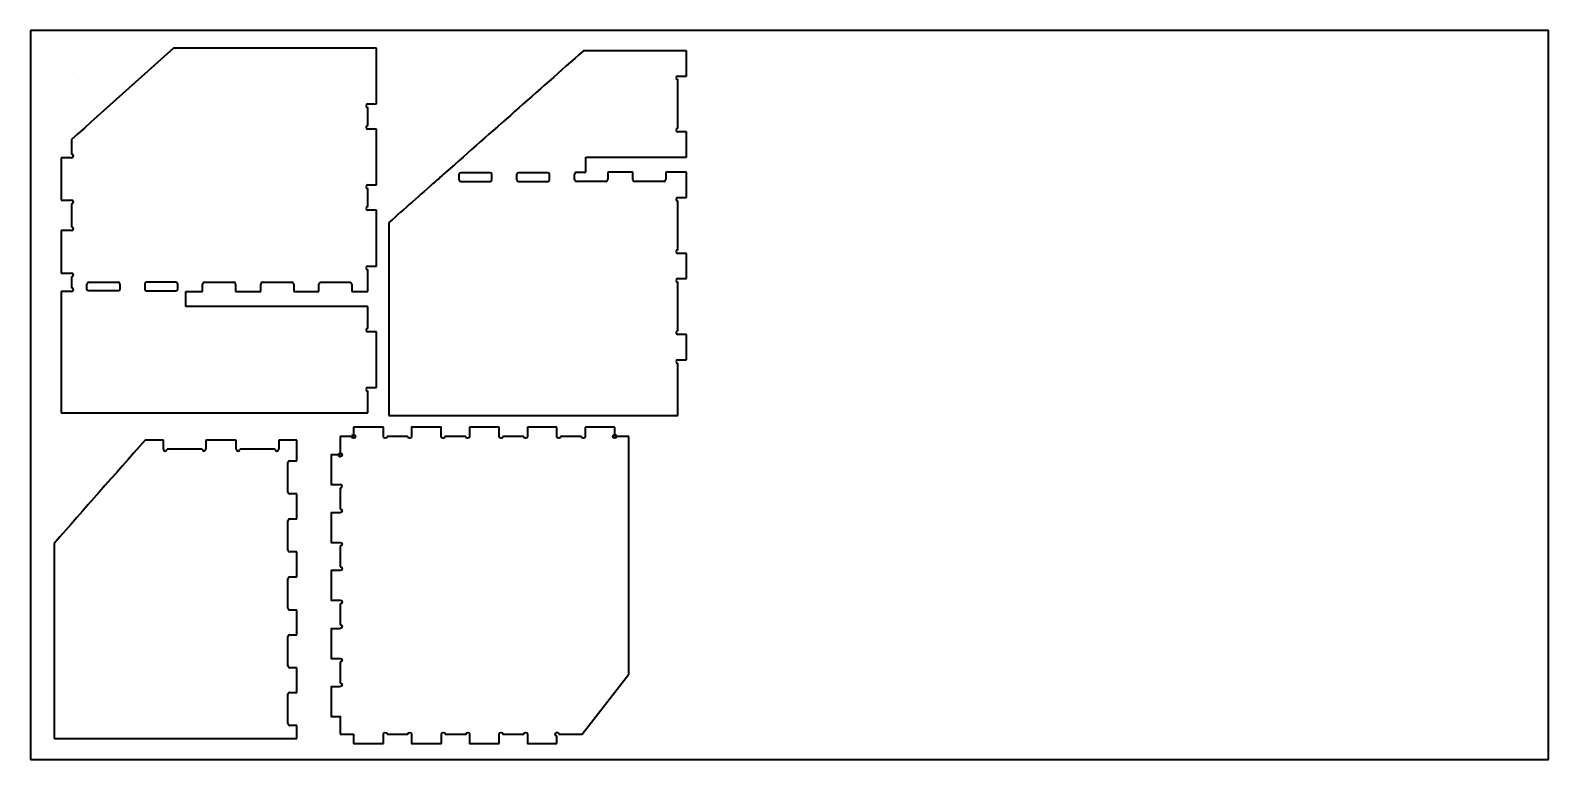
# Model space of a CAD drawing. Header units: inches. Extents: x 0 to 960, y 91 to 552.
import ezdxf

# ---------------------------------------------------------------- set-up
doc = ezdxf.new("R2010")
doc.units = ezdxf.units.IN
doc.header["$MEASUREMENT"] = 0
doc.layers.add('Default', color=7, linetype='Continuous')
doc.layers.add('Make2D$visible$lines', color=7, linetype='Continuous')

# ---------------------------------------------------------------- blocks, each defined once
blk = doc.blocks.new('block 2')
at = {"layer": 'Make2D$visible$lines', "color": 7, "lineweight": 35, "true_color": 0xffffff}
blk.add_open_spline([(380.78, 462.33), (375.5, 462.33), (370.23, 462.33), (364.95, 462.33)], degree=3, dxfattribs=at)
blk = doc.blocks.new('block 3')
at = {"layer": 'Make2D$visible$lines', "color": 7, "lineweight": 35, "true_color": 0xffffff}
blk.add_lwpolyline([(364.95, 462.33), (364.95, 457.72)], dxfattribs=at)
blk = doc.blocks.new('block 4')
at = {"layer": 'Make2D$visible$lines', "color": 7, "lineweight": 35, "true_color": 0xffffff}
blk.add_open_spline([(363.8, 456.57), (364.44, 456.57), (364.95, 457.08), (364.95, 457.72)], degree=3, dxfattribs=at)
blk = doc.blocks.new('block 5')
at = {"layer": 'Make2D$visible$lines', "color": 7, "lineweight": 35, "true_color": 0xffffff}
blk.add_lwpolyline([(363.8, 456.57), (345.2, 456.57)], dxfattribs=at)
blk = doc.blocks.new('block 6')
at = {"layer": 'Make2D$visible$lines', "color": 7, "lineweight": 35, "true_color": 0xffffff}
blk.add_open_spline([(344.05, 457.72), (344.05, 457.08), (344.56, 456.57), (345.2, 456.57)], degree=3, dxfattribs=at)
blk = doc.blocks.new('block 7')
at = {"layer": 'Make2D$visible$lines', "color": 7, "lineweight": 35, "true_color": 0xffffff}
blk.add_lwpolyline([(344.05, 457.72), (344.05, 461.18)], dxfattribs=at)
blk = doc.blocks.new('block 8')
at = {"layer": 'Make2D$visible$lines', "color": 7, "lineweight": 35, "true_color": 0xffffff}
blk.add_open_spline([(345.2, 462.33), (344.56, 462.33), (344.05, 461.82), (344.05, 461.18)], degree=3, dxfattribs=at)
blk = doc.blocks.new('block 9')
at = {"layer": 'Make2D$visible$lines', "color": 7, "lineweight": 35, "true_color": 0xffffff}
blk.add_lwpolyline([(345.2, 462.33), (351.02, 462.33)], dxfattribs=at)
blk = doc.blocks.new('block 10')
at = {"layer": 'Make2D$visible$lines', "color": 7, "lineweight": 35, "true_color": 0xffffff}
blk.add_open_spline([(351.02, 462.33), (351.02, 465.54), (351.02, 468.74), (351.02, 471.94)], degree=3, dxfattribs=at)
blk = doc.blocks.new('block 11')
at = {"layer": 'Make2D$visible$lines', "color": 7, "lineweight": 35, "true_color": 0xffffff}
blk.add_open_spline([(351.02, 471.94), (372.27, 471.94), (393.52, 471.94), (414.77, 471.94)], degree=3, dxfattribs=at)
blk = doc.blocks.new('block 12')
at = {"layer": 'Make2D$visible$lines', "color": 7, "lineweight": 35, "true_color": 0xffffff}
blk.add_open_spline([(414.77, 471.94), (414.77, 477.26), (414.77, 482.58), (414.77, 487.9)], degree=3, dxfattribs=at)
blk = doc.blocks.new('block 13')
at = {"layer": 'Make2D$visible$lines', "color": 7, "lineweight": 35, "true_color": 0xffffff}
blk.add_open_spline([(414.77, 487.9), (412.98, 487.9), (411.18, 487.9), (409.39, 487.9)], degree=3, dxfattribs=at)
blk = doc.blocks.new('block 14')
at = {"layer": 'Make2D$visible$lines', "color": 7, "lineweight": 35, "true_color": 0xffffff}
blk.add_open_spline([(409.39, 490.21), (408.75, 490.21), (408.24, 489.69), (408.24, 489.06), (408.24, 488.42), (408.75, 487.9), (409.39, 487.9)], degree=3, knots=[0, 0, 0, 0, 1, 1, 1, 2, 2, 2, 2], dxfattribs=at)
blk = doc.blocks.new('block 15')
at = {"layer": 'Make2D$visible$lines', "color": 7, "lineweight": 35, "true_color": 0xffffff}
blk.add_lwpolyline([(409.39, 490.21), (409.39, 520.93)], dxfattribs=at)
blk = doc.blocks.new('block 16')
at = {"layer": 'Make2D$visible$lines', "color": 7, "lineweight": 35, "true_color": 0xffffff}
blk.add_open_spline([(409.39, 523.23), (408.75, 523.23), (408.24, 522.72), (408.24, 522.08), (408.24, 521.44), (408.75, 520.93), (409.39, 520.93)], degree=3, knots=[0, 0, 0, 0, 1, 1, 1, 2, 2, 2, 2], dxfattribs=at)
blk = doc.blocks.new('block 17')
at = {"layer": 'Make2D$visible$lines', "color": 7, "lineweight": 35, "true_color": 0xffffff}
blk.add_open_spline([(409.39, 523.23), (411.18, 523.23), (412.98, 523.23), (414.77, 523.23)], degree=3, dxfattribs=at)
blk = doc.blocks.new('block 18')
at = {"layer": 'Make2D$visible$lines', "color": 7, "lineweight": 35, "true_color": 0xffffff}
blk.add_open_spline([(414.77, 523.23), (414.77, 528.55), (414.77, 533.88), (414.77, 539.2)], degree=3, dxfattribs=at)
blk = doc.blocks.new('block 19')
at = {"layer": 'Make2D$visible$lines', "color": 7, "lineweight": 35, "true_color": 0xffffff}
blk.add_open_spline([(414.77, 539.2), (393.06, 539.2), (371.34, 539.2), (349.63, 539.2)], degree=3, dxfattribs=at)
blk = doc.blocks.new('block 20')
at = {"layer": 'Make2D$visible$lines', "color": 7, "lineweight": 35, "true_color": 0xffffff}
blk.add_open_spline([(349.63, 539.2), (320.59, 513.58), (291.56, 487.95), (262.52, 462.33)], degree=3, dxfattribs=at)
blk = doc.blocks.new('block 21')
at = {"layer": 'Make2D$visible$lines', "color": 7, "lineweight": 35, "true_color": 0xffffff}
blk.add_open_spline([(262.52, 462.33), (260.34, 460.41), (258.16, 458.49), (255.99, 456.57)], degree=3, dxfattribs=at)
blk = doc.blocks.new('block 22')
at = {"layer": 'Make2D$visible$lines', "color": 7, "lineweight": 35, "true_color": 0xffffff}
blk.add_open_spline([(255.99, 456.57), (246.14, 447.88), (236.3, 439.2), (226.46, 430.51)], degree=3, dxfattribs=at)
blk = doc.blocks.new('block 23')
at = {"layer": 'Make2D$visible$lines', "color": 7, "lineweight": 35, "true_color": 0xffffff}
blk.add_open_spline([(226.46, 430.51), (226.46, 389.88), (226.46, 349.24), (226.46, 308.61)], degree=3, dxfattribs=at)
blk = doc.blocks.new('block 24')
at = {"layer": 'Make2D$visible$lines', "color": 7, "lineweight": 35, "true_color": 0xffffff}
blk.add_open_spline([(226.46, 308.61), (287.43, 308.61), (348.41, 308.61), (409.39, 308.61)], degree=3, dxfattribs=at)
blk = doc.blocks.new('block 25')
at = {"layer": 'Make2D$visible$lines', "color": 7, "lineweight": 35, "true_color": 0xffffff}
blk.add_lwpolyline([(409.39, 308.61), (409.39, 341.48)], dxfattribs=at)
blk = doc.blocks.new('block 26')
at = {"layer": 'Make2D$visible$lines', "color": 7, "lineweight": 35, "true_color": 0xffffff}
blk.add_open_spline([(409.39, 343.79), (408.75, 343.79), (408.24, 343.27), (408.24, 342.63), (408.24, 342), (408.75, 341.48), (409.39, 341.48)], degree=3, knots=[0, 0, 0, 0, 1, 1, 1, 2, 2, 2, 2], dxfattribs=at)
blk = doc.blocks.new('block 27')
at = {"layer": 'Make2D$visible$lines', "color": 7, "lineweight": 35, "true_color": 0xffffff}
blk.add_open_spline([(409.39, 343.79), (411.18, 343.79), (412.98, 343.79), (414.77, 343.79)], degree=3, dxfattribs=at)
blk = doc.blocks.new('block 28')
at = {"layer": 'Make2D$visible$lines', "color": 7, "lineweight": 35, "true_color": 0xffffff}
blk.add_open_spline([(414.77, 343.79), (414.77, 349.11), (414.77, 354.43), (414.77, 359.75)], degree=3, dxfattribs=at)
blk = doc.blocks.new('block 29')
at = {"layer": 'Make2D$visible$lines', "color": 7, "lineweight": 35, "true_color": 0xffffff}
blk.add_open_spline([(414.77, 359.75), (412.98, 359.75), (411.18, 359.75), (409.39, 359.75)], degree=3, dxfattribs=at)
blk = doc.blocks.new('block 30')
at = {"layer": 'Make2D$visible$lines', "color": 7, "lineweight": 35, "true_color": 0xffffff}
blk.add_open_spline([(409.39, 362.06), (408.75, 362.06), (408.24, 361.54), (408.24, 360.9), (408.24, 360.27), (408.75, 359.75), (409.39, 359.75)], degree=3, knots=[0, 0, 0, 0, 1, 1, 1, 2, 2, 2, 2], dxfattribs=at)
blk = doc.blocks.new('block 31')
at = {"layer": 'Make2D$visible$lines', "color": 7, "lineweight": 35, "true_color": 0xffffff}
blk.add_lwpolyline([(409.39, 362.06), (409.39, 392.77)], dxfattribs=at)
blk = doc.blocks.new('block 32')
at = {"layer": 'Make2D$visible$lines', "color": 7, "lineweight": 35, "true_color": 0xffffff}
blk.add_open_spline([(409.39, 395.08), (408.75, 395.08), (408.24, 394.56), (408.24, 393.93), (408.24, 393.29), (408.75, 392.77), (409.39, 392.77)], degree=3, knots=[0, 0, 0, 0, 1, 1, 1, 2, 2, 2, 2], dxfattribs=at)
blk = doc.blocks.new('block 33')
at = {"layer": 'Make2D$visible$lines', "color": 7, "lineweight": 35, "true_color": 0xffffff}
blk.add_open_spline([(409.39, 395.08), (411.18, 395.08), (412.98, 395.08), (414.77, 395.08)], degree=3, dxfattribs=at)
blk = doc.blocks.new('block 34')
at = {"layer": 'Make2D$visible$lines', "color": 7, "lineweight": 35, "true_color": 0xffffff}
blk.add_open_spline([(414.77, 395.08), (414.77, 400.4), (414.77, 405.72), (414.77, 411.04)], degree=3, dxfattribs=at)
blk = doc.blocks.new('block 35')
at = {"layer": 'Make2D$visible$lines', "color": 7, "lineweight": 35, "true_color": 0xffffff}
blk.add_open_spline([(414.77, 411.04), (412.98, 411.04), (411.18, 411.04), (409.39, 411.04)], degree=3, dxfattribs=at)
blk = doc.blocks.new('block 36')
at = {"layer": 'Make2D$visible$lines', "color": 7, "lineweight": 35, "true_color": 0xffffff}
blk.add_open_spline([(409.39, 413.35), (408.75, 413.35), (408.24, 412.83), (408.24, 412.2), (408.24, 411.56), (408.75, 411.04), (409.39, 411.04)], degree=3, knots=[0, 0, 0, 0, 1, 1, 1, 2, 2, 2, 2], dxfattribs=at)
blk = doc.blocks.new('block 37')
at = {"layer": 'Make2D$visible$lines', "color": 7, "lineweight": 35, "true_color": 0xffffff}
blk.add_lwpolyline([(409.39, 413.35), (409.39, 444.06)], dxfattribs=at)
blk = doc.blocks.new('block 38')
at = {"layer": 'Make2D$visible$lines', "color": 7, "lineweight": 35, "true_color": 0xffffff}
blk.add_open_spline([(409.39, 446.37), (408.75, 446.37), (408.24, 445.85), (408.24, 445.22), (408.24, 444.58), (408.75, 444.06), (409.39, 444.06)], degree=3, knots=[0, 0, 0, 0, 1, 1, 1, 2, 2, 2, 2], dxfattribs=at)
blk = doc.blocks.new('block 39')
at = {"layer": 'Make2D$visible$lines', "color": 7, "lineweight": 35, "true_color": 0xffffff}
blk.add_open_spline([(409.39, 446.37), (411.18, 446.37), (412.98, 446.37), (414.77, 446.37)], degree=3, dxfattribs=at)
blk = doc.blocks.new('block 40')
at = {"layer": 'Make2D$visible$lines', "color": 7, "lineweight": 35, "true_color": 0xffffff}
blk.add_open_spline([(414.77, 446.37), (414.77, 451.69), (414.77, 457.01), (414.77, 462.33)], degree=3, dxfattribs=at)
blk = doc.blocks.new('block 41')
at = {"layer": 'Make2D$visible$lines', "color": 7, "lineweight": 35, "true_color": 0xffffff}
blk.add_open_spline([(414.77, 462.33), (412.85, 462.33), (410.93, 462.33), (409.01, 462.33)], degree=3, dxfattribs=at)
blk = doc.blocks.new('block 42')
at = {"layer": 'Make2D$visible$lines', "color": 7, "lineweight": 35, "true_color": 0xffffff}
blk.add_open_spline([(409.01, 462.33), (406.56, 462.33), (404.12, 462.33), (401.68, 462.33)], degree=3, dxfattribs=at)
blk = doc.blocks.new('block 43')
at = {"layer": 'Make2D$visible$lines', "color": 7, "lineweight": 35, "true_color": 0xffffff}
blk.add_lwpolyline([(401.68, 462.33), (401.68, 457.72)], dxfattribs=at)
blk = doc.blocks.new('block 44')
at = {"layer": 'Make2D$visible$lines', "color": 7, "lineweight": 35, "true_color": 0xffffff}
blk.add_open_spline([(400.53, 456.57), (401.17, 456.57), (401.68, 457.08), (401.68, 457.72)], degree=3, dxfattribs=at)
blk = doc.blocks.new('block 45')
at = {"layer": 'Make2D$visible$lines', "color": 7, "lineweight": 35, "true_color": 0xffffff}
blk.add_lwpolyline([(400.53, 456.57), (381.93, 456.57)], dxfattribs=at)
blk = doc.blocks.new('block 46')
at = {"layer": 'Make2D$visible$lines', "color": 7, "lineweight": 35, "true_color": 0xffffff}
blk.add_open_spline([(380.78, 457.72), (380.78, 457.08), (381.29, 456.57), (381.93, 456.57)], degree=3, dxfattribs=at)
blk = doc.blocks.new('block 47')
at = {"layer": 'Make2D$visible$lines', "color": 7, "lineweight": 35, "true_color": 0xffffff}
blk.add_lwpolyline([(380.78, 457.72), (380.78, 462.33)], dxfattribs=at)
blk = doc.blocks.new('block 48')
at = {"layer": 'Make2D$visible$lines', "color": 7, "lineweight": 35, "true_color": 0xffffff}
blk.add_open_spline([(83.79, 287.22), (83.79, 286.59), (84.3, 286.07), (84.94, 286.07), (85.58, 286.07), (86.09, 286.58), (86.09, 287.22)], degree=3, knots=[0, 0, 0, 0, 1, 1, 1, 2, 2, 2, 2], dxfattribs=at)
blk = doc.blocks.new('block 49')
at = {"layer": 'Make2D$visible$lines', "color": 7, "lineweight": 35, "true_color": 0xffffff}
blk.add_open_spline([(83.79, 287.22), (83.79, 289.14), (83.79, 291.07), (83.79, 292.99)], degree=3, dxfattribs=at)
blk = doc.blocks.new('block 50')
at = {"layer": 'Make2D$visible$lines', "color": 7, "lineweight": 35, "true_color": 0xffffff}
blk.add_open_spline([(83.79, 292.99), (79.94, 292.99), (76.1, 292.99), (72.25, 292.99)], degree=3, dxfattribs=at)
blk = doc.blocks.new('block 51')
at = {"layer": 'Make2D$visible$lines', "color": 7, "lineweight": 35, "true_color": 0xffffff}
blk.add_open_spline([(72.25, 292.99), (53.03, 271.21), (33.82, 249.43), (14.6, 227.65)], degree=3, dxfattribs=at)
blk = doc.blocks.new('block 52')
at = {"layer": 'Make2D$visible$lines', "color": 7, "lineweight": 35, "true_color": 0xffffff}
blk.add_open_spline([(14.6, 227.65), (14.6, 186.53), (14.6, 145.41), (14.6, 104.29)], degree=3, dxfattribs=at)
blk = doc.blocks.new('block 53')
at = {"layer": 'Make2D$visible$lines', "color": 7, "lineweight": 35, "true_color": 0xffffff}
blk.add_open_spline([(14.6, 104.29), (65.85, 104.29), (117.09, 104.29), (168.33, 104.29)], degree=3, dxfattribs=at)
blk = doc.blocks.new('block 54')
at = {"layer": 'Make2D$visible$lines', "color": 7, "lineweight": 35, "true_color": 0xffffff}
blk.add_open_spline([(168.33, 104.29), (168.33, 107.03), (168.33, 109.77), (168.33, 112.51)], degree=3, dxfattribs=at)
blk = doc.blocks.new('block 55')
at = {"layer": 'Make2D$visible$lines', "color": 7, "lineweight": 35, "true_color": 0xffffff}
blk.add_lwpolyline([(168.33, 112.51), (163.72, 112.51)], dxfattribs=at)
blk = doc.blocks.new('block 56')
at = {"layer": 'Make2D$visible$lines', "color": 7, "lineweight": 35, "true_color": 0xffffff}
blk.add_open_spline([(162.56, 113.66), (162.56, 113.03), (163.08, 112.51), (163.72, 112.51)], degree=3, dxfattribs=at)
blk = doc.blocks.new('block 57')
at = {"layer": 'Make2D$visible$lines', "color": 7, "lineweight": 35, "true_color": 0xffffff}
blk.add_lwpolyline([(162.56, 113.66), (162.56, 132.26)], dxfattribs=at)
blk = doc.blocks.new('block 58')
at = {"layer": 'Make2D$visible$lines', "color": 7, "lineweight": 35, "true_color": 0xffffff}
blk.add_open_spline([(163.72, 133.41), (163.08, 133.41), (162.56, 132.9), (162.56, 132.26)], degree=3, dxfattribs=at)
blk = doc.blocks.new('block 59')
at = {"layer": 'Make2D$visible$lines', "color": 7, "lineweight": 35, "true_color": 0xffffff}
blk.add_lwpolyline([(163.72, 133.41), (168.33, 133.41)], dxfattribs=at)
blk = doc.blocks.new('block 60')
at = {"layer": 'Make2D$visible$lines', "color": 7, "lineweight": 35, "true_color": 0xffffff}
blk.add_open_spline([(168.33, 133.41), (168.33, 138.62), (168.33, 143.82), (168.33, 149.02)], degree=3, dxfattribs=at)
blk = doc.blocks.new('block 61')
at = {"layer": 'Make2D$visible$lines', "color": 7, "lineweight": 35, "true_color": 0xffffff}
blk.add_lwpolyline([(168.33, 149.02), (163.72, 149.02)], dxfattribs=at)
blk = doc.blocks.new('block 62')
at = {"layer": 'Make2D$visible$lines', "color": 7, "lineweight": 35, "true_color": 0xffffff}
blk.add_open_spline([(162.56, 150.17), (162.56, 149.54), (163.08, 149.02), (163.72, 149.02)], degree=3, dxfattribs=at)
blk = doc.blocks.new('block 63')
at = {"layer": 'Make2D$visible$lines', "color": 7, "lineweight": 35, "true_color": 0xffffff}
blk.add_lwpolyline([(162.56, 150.17), (162.56, 168.77)], dxfattribs=at)
blk = doc.blocks.new('block 64')
at = {"layer": 'Make2D$visible$lines', "color": 7, "lineweight": 35, "true_color": 0xffffff}
blk.add_open_spline([(163.72, 169.93), (163.08, 169.93), (162.56, 169.41), (162.56, 168.77)], degree=3, dxfattribs=at)
blk = doc.blocks.new('block 65')
at = {"layer": 'Make2D$visible$lines', "color": 7, "lineweight": 35, "true_color": 0xffffff}
blk.add_lwpolyline([(163.72, 169.93), (168.33, 169.93)], dxfattribs=at)
blk = doc.blocks.new('block 66')
at = {"layer": 'Make2D$visible$lines', "color": 7, "lineweight": 35, "true_color": 0xffffff}
blk.add_open_spline([(168.33, 169.93), (168.33, 175.13), (168.33, 180.33), (168.33, 185.53)], degree=3, dxfattribs=at)
blk = doc.blocks.new('block 67')
at = {"layer": 'Make2D$visible$lines', "color": 7, "lineweight": 35, "true_color": 0xffffff}
blk.add_lwpolyline([(168.33, 185.53), (163.72, 185.53)], dxfattribs=at)
blk = doc.blocks.new('block 68')
at = {"layer": 'Make2D$visible$lines', "color": 7, "lineweight": 35, "true_color": 0xffffff}
blk.add_open_spline([(162.56, 186.69), (162.56, 186.05), (163.08, 185.53), (163.72, 185.53)], degree=3, dxfattribs=at)
blk = doc.blocks.new('block 69')
at = {"layer": 'Make2D$visible$lines', "color": 7, "lineweight": 35, "true_color": 0xffffff}
blk.add_lwpolyline([(162.56, 186.69), (162.56, 205.29)], dxfattribs=at)
blk = doc.blocks.new('block 70')
at = {"layer": 'Make2D$visible$lines', "color": 7, "lineweight": 35, "true_color": 0xffffff}
blk.add_open_spline([(163.72, 206.44), (163.08, 206.44), (162.56, 205.92), (162.56, 205.29)], degree=3, dxfattribs=at)
blk = doc.blocks.new('block 71')
at = {"layer": 'Make2D$visible$lines', "color": 7, "lineweight": 35, "true_color": 0xffffff}
blk.add_lwpolyline([(163.72, 206.44), (168.33, 206.44)], dxfattribs=at)
blk = doc.blocks.new('block 72')
at = {"layer": 'Make2D$visible$lines', "color": 7, "lineweight": 35, "true_color": 0xffffff}
blk.add_open_spline([(168.33, 206.44), (168.33, 211.71), (168.33, 216.99), (168.33, 222.26)], degree=3, dxfattribs=at)
blk = doc.blocks.new('block 73')
at = {"layer": 'Make2D$visible$lines', "color": 7, "lineweight": 35, "true_color": 0xffffff}
blk.add_lwpolyline([(168.33, 222.26), (163.72, 222.26)], dxfattribs=at)
blk = doc.blocks.new('block 74')
at = {"layer": 'Make2D$visible$lines', "color": 7, "lineweight": 35, "true_color": 0xffffff}
blk.add_open_spline([(162.56, 223.42), (162.56, 222.78), (163.08, 222.26), (163.72, 222.26)], degree=3, dxfattribs=at)
blk = doc.blocks.new('block 75')
at = {"layer": 'Make2D$visible$lines', "color": 7, "lineweight": 35, "true_color": 0xffffff}
blk.add_lwpolyline([(162.56, 223.42), (162.56, 242.02)], dxfattribs=at)
blk = doc.blocks.new('block 76')
at = {"layer": 'Make2D$visible$lines', "color": 7, "lineweight": 35, "true_color": 0xffffff}
blk.add_open_spline([(163.72, 243.17), (163.08, 243.17), (162.56, 242.65), (162.56, 242.02)], degree=3, dxfattribs=at)
blk = doc.blocks.new('block 77')
at = {"layer": 'Make2D$visible$lines', "color": 7, "lineweight": 35, "true_color": 0xffffff}
blk.add_lwpolyline([(163.72, 243.17), (168.33, 243.17)], dxfattribs=at)
blk = doc.blocks.new('block 78')
at = {"layer": 'Make2D$visible$lines', "color": 7, "lineweight": 35, "true_color": 0xffffff}
blk.add_open_spline([(168.33, 243.17), (168.33, 248.44), (168.33, 253.72), (168.33, 259)], degree=3, dxfattribs=at)
blk = doc.blocks.new('block 79')
at = {"layer": 'Make2D$visible$lines', "color": 7, "lineweight": 35, "true_color": 0xffffff}
blk.add_lwpolyline([(168.33, 259), (163.72, 259)], dxfattribs=at)
blk = doc.blocks.new('block 80')
at = {"layer": 'Make2D$visible$lines', "color": 7, "lineweight": 35, "true_color": 0xffffff}
blk.add_open_spline([(162.56, 260.15), (162.56, 259.51), (163.08, 259), (163.72, 259)], degree=3, dxfattribs=at)
blk = doc.blocks.new('block 81')
at = {"layer": 'Make2D$visible$lines', "color": 7, "lineweight": 35, "true_color": 0xffffff}
blk.add_lwpolyline([(162.56, 260.15), (162.56, 278.75)], dxfattribs=at)
blk = doc.blocks.new('block 82')
at = {"layer": 'Make2D$visible$lines', "color": 7, "lineweight": 35, "true_color": 0xffffff}
blk.add_open_spline([(163.72, 279.9), (163.08, 279.9), (162.56, 279.38), (162.56, 278.75)], degree=3, dxfattribs=at)
blk = doc.blocks.new('block 83')
at = {"layer": 'Make2D$visible$lines', "color": 7, "lineweight": 35, "true_color": 0xffffff}
blk.add_lwpolyline([(163.72, 279.9), (168.33, 279.9)], dxfattribs=at)
blk = doc.blocks.new('block 84')
at = {"layer": 'Make2D$visible$lines', "color": 7, "lineweight": 35, "true_color": 0xffffff}
blk.add_open_spline([(168.33, 279.9), (168.33, 284.26), (168.33, 288.62), (168.33, 292.99)], degree=3, dxfattribs=at)
blk = doc.blocks.new('block 85')
at = {"layer": 'Make2D$visible$lines', "color": 7, "lineweight": 35, "true_color": 0xffffff}
blk.add_open_spline([(168.33, 292.99), (164.48, 292.99), (160.64, 292.99), (156.79, 292.99)], degree=3, dxfattribs=at)
blk = doc.blocks.new('block 86')
at = {"layer": 'Make2D$visible$lines', "color": 7, "lineweight": 35, "true_color": 0xffffff}
blk.add_open_spline([(156.79, 292.99), (156.79, 291.07), (156.79, 289.14), (156.79, 287.22)], degree=3, dxfattribs=at)
blk = doc.blocks.new('block 87')
at = {"layer": 'Make2D$visible$lines', "color": 7, "lineweight": 35, "true_color": 0xffffff}
blk.add_open_spline([(154.48, 287.22), (154.48, 286.59), (155, 286.07), (155.64, 286.07), (156.27, 286.07), (156.79, 286.58), (156.79, 287.22)], degree=3, knots=[0, 0, 0, 0, 1, 1, 1, 2, 2, 2, 2], dxfattribs=at)
blk = doc.blocks.new('block 88')
at = {"layer": 'Make2D$visible$lines', "color": 7, "lineweight": 35, "true_color": 0xffffff}
blk.add_lwpolyline([(154.48, 287.22), (132.24, 287.22)], dxfattribs=at)
blk = doc.blocks.new('block 89')
at = {"layer": 'Make2D$visible$lines', "color": 7, "lineweight": 35, "true_color": 0xffffff}
blk.add_open_spline([(129.94, 287.22), (129.94, 286.59), (130.45, 286.07), (131.09, 286.07), (131.73, 286.07), (132.24, 286.58), (132.24, 287.22)], degree=3, knots=[0, 0, 0, 0, 1, 1, 1, 2, 2, 2, 2], dxfattribs=at)
blk = doc.blocks.new('block 90')
at = {"layer": 'Make2D$visible$lines', "color": 7, "lineweight": 35, "true_color": 0xffffff}
blk.add_open_spline([(129.94, 287.22), (129.94, 289.14), (129.94, 291.07), (129.94, 292.99)], degree=3, dxfattribs=at)
blk = doc.blocks.new('block 91')
at = {"layer": 'Make2D$visible$lines', "color": 7, "lineweight": 35, "true_color": 0xffffff}
blk.add_open_spline([(129.94, 292.99), (123.51, 292.99), (117.07, 292.99), (110.64, 292.99)], degree=3, dxfattribs=at)
blk = doc.blocks.new('block 92')
at = {"layer": 'Make2D$visible$lines', "color": 7, "lineweight": 35, "true_color": 0xffffff}
blk.add_open_spline([(110.64, 292.99), (110.64, 291.07), (110.64, 289.14), (110.64, 287.22)], degree=3, dxfattribs=at)
blk = doc.blocks.new('block 93')
at = {"layer": 'Make2D$visible$lines', "color": 7, "lineweight": 35, "true_color": 0xffffff}
blk.add_open_spline([(108.34, 287.22), (108.34, 286.59), (108.85, 286.07), (109.49, 286.07), (110.13, 286.07), (110.64, 286.58), (110.64, 287.22)], degree=3, knots=[0, 0, 0, 0, 1, 1, 1, 2, 2, 2, 2], dxfattribs=at)
blk = doc.blocks.new('block 94')
at = {"layer": 'Make2D$visible$lines', "color": 7, "lineweight": 35, "true_color": 0xffffff}
blk.add_lwpolyline([(108.34, 287.22), (86.09, 287.16)], dxfattribs=at)
blk = doc.blocks.new('block 95')
at = {"layer": 'Make2D$visible$lines', "color": 7, "lineweight": 35, "true_color": 0xffffff}
blk.add_open_spline([(960.39, 552.09), (640.13, 552.09), (319.87, 552.09), (-0.39, 552.09)], degree=3, dxfattribs=at)
blk = doc.blocks.new('block 96')
at = {"layer": 'Make2D$visible$lines', "color": 7, "lineweight": 35, "true_color": 0xffffff}
blk.add_open_spline([(-0.39, 552.09), (-0.39, 398.36), (-0.39, 244.64), (-0.39, 90.91)], degree=3, dxfattribs=at)
blk = doc.blocks.new('block 97')
at = {"layer": 'Make2D$visible$lines', "color": 7, "lineweight": 35, "true_color": 0xffffff}
blk.add_open_spline([(-0.39, 90.91), (319.87, 90.91), (640.13, 90.91), (960.39, 90.91)], degree=3, dxfattribs=at)
blk = doc.blocks.new('block 98')
at = {"layer": 'Make2D$visible$lines', "color": 7, "lineweight": 35, "true_color": 0xffffff}
blk.add_open_spline([(25.65, 483.13), (25.65, 480.82), (25.65, 476.21), (25.65, 473.9)], degree=3, dxfattribs=at)
blk = doc.blocks.new('block 99')
at = {"layer": 'Make2D$visible$lines', "color": 7, "lineweight": 35, "true_color": 0xffffff}
blk.add_open_spline([(25.65, 471.59), (26.28, 471.59), (26.8, 472.11), (26.8, 472.75), (26.8, 473.38), (26.28, 473.9), (25.65, 473.9)], degree=3, knots=[0, 0, 0, 0, 1, 1, 1, 2, 2, 2, 2], dxfattribs=at)
blk = doc.blocks.new('block 100')
at = {"layer": 'Make2D$visible$lines', "color": 7, "lineweight": 35, "true_color": 0xffffff}
blk.add_open_spline([(25.65, 471.59), (23.73, 471.59), (21.04, 471.59), (19.11, 471.59)], degree=3, dxfattribs=at)
blk = doc.blocks.new('block 101')
at = {"layer": 'Make2D$visible$lines', "color": 7, "lineweight": 35, "true_color": 0xffffff}
blk.add_open_spline([(19.11, 471.59), (19.11, 462.64), (19.11, 453.69), (19.11, 444.74)], degree=3, dxfattribs=at)
blk = doc.blocks.new('block 102')
at = {"layer": 'Make2D$visible$lines', "color": 7, "lineweight": 35, "true_color": 0xffffff}
blk.add_open_spline([(19.11, 444.74), (21.04, 444.74), (23.73, 444.74), (25.65, 444.74)], degree=3, dxfattribs=at)
blk = doc.blocks.new('block 103')
at = {"layer": 'Make2D$visible$lines', "color": 7, "lineweight": 35, "true_color": 0xffffff}
blk.add_open_spline([(25.65, 442.43), (26.28, 442.43), (26.8, 442.95), (26.8, 443.59), (26.8, 444.22), (26.28, 444.74), (25.65, 444.74)], degree=3, knots=[0, 0, 0, 0, 1, 1, 1, 2, 2, 2, 2], dxfattribs=at)
blk = doc.blocks.new('block 104')
at = {"layer": 'Make2D$visible$lines', "color": 7, "lineweight": 35, "true_color": 0xffffff}
blk.add_open_spline([(25.65, 442.43), (25.65, 439.89), (25.65, 437.35), (25.65, 434.8)], degree=3, dxfattribs=at)
blk = doc.blocks.new('block 105')
at = {"layer": 'Make2D$visible$lines', "color": 7, "lineweight": 35, "true_color": 0xffffff}
blk.add_lwpolyline([(25.65, 434.8), (25.65, 427.75)], dxfattribs=at)
blk = doc.blocks.new('block 106')
at = {"layer": 'Make2D$visible$lines', "color": 7, "lineweight": 35, "true_color": 0xffffff}
blk.add_open_spline([(25.65, 425.44), (26.28, 425.44), (26.8, 425.96), (26.8, 426.6), (26.8, 427.23), (26.28, 427.75), (25.65, 427.75)], degree=3, knots=[0, 0, 0, 0, 1, 1, 1, 2, 2, 2, 2], dxfattribs=at)
blk = doc.blocks.new('block 107')
at = {"layer": 'Make2D$visible$lines', "color": 7, "lineweight": 35, "true_color": 0xffffff}
blk.add_open_spline([(25.65, 425.44), (23.73, 425.44), (21.04, 425.44), (19.11, 425.44)], degree=3, dxfattribs=at)
blk = doc.blocks.new('block 108')
at = {"layer": 'Make2D$visible$lines', "color": 7, "lineweight": 35, "true_color": 0xffffff}
blk.add_open_spline([(19.11, 425.44), (19.11, 416.49), (19.11, 407.54), (19.11, 398.59)], degree=3, dxfattribs=at)
blk = doc.blocks.new('block 109')
at = {"layer": 'Make2D$visible$lines', "color": 7, "lineweight": 35, "true_color": 0xffffff}
blk.add_open_spline([(19.11, 398.59), (21.04, 398.59), (23.73, 398.59), (25.65, 398.59)], degree=3, dxfattribs=at)
blk = doc.blocks.new('block 110')
at = {"layer": 'Make2D$visible$lines', "color": 7, "lineweight": 35, "true_color": 0xffffff}
blk.add_open_spline([(25.65, 396.28), (26.28, 396.28), (26.8, 396.8), (26.8, 397.44), (26.8, 398.07), (26.28, 398.59), (25.65, 398.59)], degree=3, knots=[0, 0, 0, 0, 1, 1, 1, 2, 2, 2, 2], dxfattribs=at)
blk = doc.blocks.new('block 111')
at = {"layer": 'Make2D$visible$lines', "color": 7, "lineweight": 35, "true_color": 0xffffff}
blk.add_open_spline([(25.65, 396.28), (25.65, 393.98), (25.65, 391.67), (25.65, 389.36)], degree=3, dxfattribs=at)
blk = doc.blocks.new('block 112')
at = {"layer": 'Make2D$visible$lines', "color": 7, "lineweight": 35, "true_color": 0xffffff}
blk.add_open_spline([(25.65, 387.05), (26.28, 387.05), (26.8, 387.57), (26.8, 388.21), (26.8, 388.84), (26.28, 389.36), (25.65, 389.36)], degree=3, knots=[0, 0, 0, 0, 1, 1, 1, 2, 2, 2, 2], dxfattribs=at)
blk = doc.blocks.new('block 113')
at = {"layer": 'Make2D$visible$lines', "color": 7, "lineweight": 35, "true_color": 0xffffff}
blk.add_open_spline([(25.65, 387.05), (23.73, 387.05), (21.04, 387.05), (19.11, 387.05)], degree=3, dxfattribs=at)
blk = doc.blocks.new('block 114')
at = {"layer": 'Make2D$visible$lines', "color": 7, "lineweight": 35, "true_color": 0xffffff}
blk.add_open_spline([(19.11, 387.05), (19.11, 361.43), (19.11, 335.81), (19.11, 310.19)], degree=3, dxfattribs=at)
blk = doc.blocks.new('block 115')
at = {"layer": 'Make2D$visible$lines', "color": 7, "lineweight": 35, "true_color": 0xffffff}
blk.add_open_spline([(19.11, 310.19), (83.81, 310.19), (148.5, 310.19), (213.19, 310.19)], degree=3, dxfattribs=at)
blk = doc.blocks.new('block 116')
at = {"layer": 'Make2D$visible$lines', "color": 7, "lineweight": 35, "true_color": 0xffffff}
blk.add_lwpolyline([(213.19, 310.19), (213.19, 323.85)], dxfattribs=at)
blk = doc.blocks.new('block 117')
at = {"layer": 'Make2D$visible$lines', "color": 7, "lineweight": 35, "true_color": 0xffffff}
blk.add_open_spline([(213.19, 326.15), (212.56, 326.15), (212.04, 325.64), (212.04, 325), (212.04, 324.36), (212.56, 323.85), (213.19, 323.85)], degree=3, knots=[0, 0, 0, 0, 1, 1, 1, 2, 2, 2, 2], dxfattribs=at)
blk = doc.blocks.new('block 118')
at = {"layer": 'Make2D$visible$lines', "color": 7, "lineweight": 35, "true_color": 0xffffff}
blk.add_open_spline([(213.19, 326.15), (214.99, 326.15), (216.78, 326.15), (218.57, 326.15)], degree=3, dxfattribs=at)
blk = doc.blocks.new('block 119')
at = {"layer": 'Make2D$visible$lines', "color": 7, "lineweight": 35, "true_color": 0xffffff}
blk.add_open_spline([(218.57, 326.15), (218.57, 337.93), (218.57, 349.7), (218.57, 361.48)], degree=3, dxfattribs=at)
blk = doc.blocks.new('block 120')
at = {"layer": 'Make2D$visible$lines', "color": 7, "lineweight": 35, "true_color": 0xffffff}
blk.add_open_spline([(218.57, 361.48), (216.78, 361.48), (214.99, 361.48), (213.19, 361.48)], degree=3, dxfattribs=at)
blk = doc.blocks.new('block 121')
at = {"layer": 'Make2D$visible$lines', "color": 7, "lineweight": 35, "true_color": 0xffffff}
blk.add_open_spline([(213.19, 363.79), (212.56, 363.79), (212.04, 363.27), (212.04, 362.63), (212.04, 362), (212.56, 361.48), (213.19, 361.48)], degree=3, knots=[0, 0, 0, 0, 1, 1, 1, 2, 2, 2, 2], dxfattribs=at)
blk = doc.blocks.new('block 122')
at = {"layer": 'Make2D$visible$lines', "color": 7, "lineweight": 35, "true_color": 0xffffff}
blk.add_open_spline([(213.19, 363.79), (213.19, 368.34), (213.19, 372.89), (213.19, 377.44)], degree=3, dxfattribs=at)
blk = doc.blocks.new('block 123')
at = {"layer": 'Make2D$visible$lines', "color": 7, "lineweight": 35, "true_color": 0xffffff}
blk.add_open_spline([(213.19, 377.44), (174.76, 377.44), (136.33, 377.44), (97.9, 377.44)], degree=3, dxfattribs=at)
blk = doc.blocks.new('block 124')
at = {"layer": 'Make2D$visible$lines', "color": 7, "lineweight": 35, "true_color": 0xffffff}
blk.add_open_spline([(97.9, 377.44), (97.9, 380.65), (97.9, 383.85), (97.9, 387.05)], degree=3, dxfattribs=at)
blk = doc.blocks.new('block 125')
at = {"layer": 'Make2D$visible$lines', "color": 7, "lineweight": 35, "true_color": 0xffffff}
blk.add_open_spline([(97.9, 387.05), (101.45, 387.05), (105.01, 387.05), (108.57, 387.05)], degree=3, dxfattribs=at)
blk = doc.blocks.new('block 126')
at = {"layer": 'Make2D$visible$lines', "color": 7, "lineweight": 35, "true_color": 0xffffff}
blk.add_lwpolyline([(108.57, 387.05), (108.57, 391.66)], dxfattribs=at)
blk = doc.blocks.new('block 127')
at = {"layer": 'Make2D$visible$lines', "color": 7, "lineweight": 35, "true_color": 0xffffff}
blk.add_open_spline([(109.72, 392.82), (109.08, 392.82), (108.57, 392.3), (108.57, 391.66)], degree=3, dxfattribs=at)
blk = doc.blocks.new('block 128')
at = {"layer": 'Make2D$visible$lines', "color": 7, "lineweight": 35, "true_color": 0xffffff}
blk.add_lwpolyline([(109.72, 392.82), (128.32, 392.82)], dxfattribs=at)
blk = doc.blocks.new('block 129')
at = {"layer": 'Make2D$visible$lines', "color": 7, "lineweight": 35, "true_color": 0xffffff}
blk.add_open_spline([(129.47, 391.66), (129.47, 392.3), (128.95, 392.82), (128.32, 392.82)], degree=3, dxfattribs=at)
blk = doc.blocks.new('block 130')
at = {"layer": 'Make2D$visible$lines', "color": 7, "lineweight": 35, "true_color": 0xffffff}
blk.add_lwpolyline([(129.47, 391.66), (129.47, 387.05)], dxfattribs=at)
blk = doc.blocks.new('block 131')
at = {"layer": 'Make2D$visible$lines', "color": 7, "lineweight": 35, "true_color": 0xffffff}
blk.add_open_spline([(129.47, 387.05), (134.74, 387.05), (140.09, 387.05), (145.36, 387.05)], degree=3, dxfattribs=at)
blk = doc.blocks.new('block 132')
at = {"layer": 'Make2D$visible$lines', "color": 7, "lineweight": 35, "true_color": 0xffffff}
blk.add_lwpolyline([(145.36, 387.05), (145.36, 391.66)], dxfattribs=at)
blk = doc.blocks.new('block 133')
at = {"layer": 'Make2D$visible$lines', "color": 7, "lineweight": 35, "true_color": 0xffffff}
blk.add_open_spline([(146.51, 392.82), (145.87, 392.82), (145.36, 392.3), (145.36, 391.66)], degree=3, dxfattribs=at)
blk = doc.blocks.new('block 134')
at = {"layer": 'Make2D$visible$lines', "color": 7, "lineweight": 35, "true_color": 0xffffff}
blk.add_lwpolyline([(146.51, 392.82), (165.11, 392.82)], dxfattribs=at)
blk = doc.blocks.new('block 135')
at = {"layer": 'Make2D$visible$lines', "color": 7, "lineweight": 35, "true_color": 0xffffff}
blk.add_open_spline([(166.26, 391.66), (166.26, 392.3), (165.75, 392.82), (165.11, 392.82)], degree=3, dxfattribs=at)
blk = doc.blocks.new('block 136')
at = {"layer": 'Make2D$visible$lines', "color": 7, "lineweight": 35, "true_color": 0xffffff}
blk.add_lwpolyline([(166.26, 391.66), (166.3, 387.05)], dxfattribs=at)
blk = doc.blocks.new('block 137')
at = {"layer": 'Make2D$visible$lines', "color": 7, "lineweight": 35, "true_color": 0xffffff}
blk.add_open_spline([(166.3, 387.05), (171.58, 387.05), (176.87, 387.05), (182.15, 387.05)], degree=3, dxfattribs=at)
blk = doc.blocks.new('block 138')
at = {"layer": 'Make2D$visible$lines', "color": 7, "lineweight": 35, "true_color": 0xffffff}
blk.add_lwpolyline([(182.15, 387.05), (182.15, 391.66)], dxfattribs=at)
blk = doc.blocks.new('block 139')
at = {"layer": 'Make2D$visible$lines', "color": 7, "lineweight": 35, "true_color": 0xffffff}
blk.add_open_spline([(183.3, 392.82), (182.67, 392.82), (182.15, 392.3), (182.15, 391.66)], degree=3, dxfattribs=at)
blk = doc.blocks.new('block 140')
at = {"layer": 'Make2D$visible$lines', "color": 7, "lineweight": 35, "true_color": 0xffffff}
blk.add_lwpolyline([(183.3, 392.82), (201.9, 392.82)], dxfattribs=at)
blk = doc.blocks.new('block 141')
at = {"layer": 'Make2D$visible$lines', "color": 7, "lineweight": 35, "true_color": 0xffffff}
blk.add_open_spline([(203.05, 391.66), (203.05, 392.3), (202.54, 392.82), (201.9, 392.82)], degree=3, dxfattribs=at)
blk = doc.blocks.new('block 142')
at = {"layer": 'Make2D$visible$lines', "color": 7, "lineweight": 35, "true_color": 0xffffff}
blk.add_lwpolyline([(203.05, 391.66), (203.09, 387.05)], dxfattribs=at)
blk = doc.blocks.new('block 143')
at = {"layer": 'Make2D$visible$lines', "color": 7, "lineweight": 35, "true_color": 0xffffff}
blk.add_open_spline([(203.09, 387.05), (206.46, 387.05), (209.82, 387.05), (213.19, 387.05)], degree=3, dxfattribs=at)
blk = doc.blocks.new('block 144')
at = {"layer": 'Make2D$visible$lines', "color": 7, "lineweight": 35, "true_color": 0xffffff}
blk.add_lwpolyline([(213.19, 387.05), (213.19, 400.71)], dxfattribs=at)
blk = doc.blocks.new('block 145')
at = {"layer": 'Make2D$visible$lines', "color": 7, "lineweight": 35, "true_color": 0xffffff}
blk.add_open_spline([(213.19, 403.02), (212.56, 403.02), (212.04, 402.5), (212.04, 401.86), (212.04, 401.23), (212.56, 400.71), (213.19, 400.71)], degree=3, knots=[0, 0, 0, 0, 1, 1, 1, 2, 2, 2, 2], dxfattribs=at)
blk = doc.blocks.new('block 146')
at = {"layer": 'Make2D$visible$lines', "color": 7, "lineweight": 35, "true_color": 0xffffff}
blk.add_open_spline([(213.19, 403.02), (214.99, 403.02), (216.78, 403.02), (218.57, 403.02)], degree=3, dxfattribs=at)
blk = doc.blocks.new('block 147')
at = {"layer": 'Make2D$visible$lines', "color": 7, "lineweight": 35, "true_color": 0xffffff}
blk.add_open_spline([(218.57, 403.02), (218.57, 414.79), (218.57, 426.57), (218.57, 438.34)], degree=3, dxfattribs=at)
blk = doc.blocks.new('block 148')
at = {"layer": 'Make2D$visible$lines', "color": 7, "lineweight": 35, "true_color": 0xffffff}
blk.add_open_spline([(218.57, 438.34), (216.78, 438.34), (214.99, 438.34), (213.19, 438.34)], degree=3, dxfattribs=at)
blk = doc.blocks.new('block 149')
at = {"layer": 'Make2D$visible$lines', "color": 7, "lineweight": 35, "true_color": 0xffffff}
blk.add_open_spline([(213.19, 440.65), (212.56, 440.65), (212.04, 440.13), (212.04, 439.5), (212.04, 438.86), (212.56, 438.34), (213.19, 438.34)], degree=3, knots=[0, 0, 0, 0, 1, 1, 1, 2, 2, 2, 2], dxfattribs=at)
blk = doc.blocks.new('block 150')
at = {"layer": 'Make2D$visible$lines', "color": 7, "lineweight": 35, "true_color": 0xffffff}
blk.add_lwpolyline([(213.19, 440.65), (213.19, 452)], dxfattribs=at)
blk = doc.blocks.new('block 151')
at = {"layer": 'Make2D$visible$lines', "color": 7, "lineweight": 35, "true_color": 0xffffff}
blk.add_open_spline([(213.19, 454.31), (212.56, 454.31), (212.04, 453.79), (212.04, 453.15), (212.04, 452.52), (212.56, 452), (213.19, 452)], degree=3, knots=[0, 0, 0, 0, 1, 1, 1, 2, 2, 2, 2], dxfattribs=at)
blk = doc.blocks.new('block 152')
at = {"layer": 'Make2D$visible$lines', "color": 7, "lineweight": 35, "true_color": 0xffffff}
blk.add_open_spline([(213.19, 454.31), (214.99, 454.31), (216.78, 454.31), (218.57, 454.31)], degree=3, dxfattribs=at)
blk = doc.blocks.new('block 153')
at = {"layer": 'Make2D$visible$lines', "color": 7, "lineweight": 35, "true_color": 0xffffff}
blk.add_open_spline([(218.57, 454.31), (218.57, 466.08), (218.57, 477.86), (218.57, 489.63)], degree=3, dxfattribs=at)
blk = doc.blocks.new('block 154')
at = {"layer": 'Make2D$visible$lines', "color": 7, "lineweight": 35, "true_color": 0xffffff}
blk.add_open_spline([(218.57, 489.63), (216.78, 489.63), (214.99, 489.63), (213.19, 489.63)], degree=3, dxfattribs=at)
blk = doc.blocks.new('block 155')
at = {"layer": 'Make2D$visible$lines', "color": 7, "lineweight": 35, "true_color": 0xffffff}
blk.add_open_spline([(213.19, 491.94), (212.56, 491.94), (212.04, 491.42), (212.04, 490.79), (212.04, 490.15), (212.56, 489.63), (213.19, 489.63)], degree=3, knots=[0, 0, 0, 0, 1, 1, 1, 2, 2, 2, 2], dxfattribs=at)
blk = doc.blocks.new('block 156')
at = {"layer": 'Make2D$visible$lines', "color": 7, "lineweight": 35, "true_color": 0xffffff}
blk.add_lwpolyline([(213.19, 491.94), (213.19, 503.29)], dxfattribs=at)
blk = doc.blocks.new('block 157')
at = {"layer": 'Make2D$visible$lines', "color": 7, "lineweight": 35, "true_color": 0xffffff}
blk.add_open_spline([(213.19, 505.6), (212.56, 505.6), (212.04, 505.08), (212.04, 504.45), (212.04, 503.81), (212.56, 503.29), (213.19, 503.29)], degree=3, knots=[0, 0, 0, 0, 1, 1, 1, 2, 2, 2, 2], dxfattribs=at)
blk = doc.blocks.new('block 158')
at = {"layer": 'Make2D$visible$lines', "color": 7, "lineweight": 35, "true_color": 0xffffff}
blk.add_open_spline([(213.19, 505.6), (214.99, 505.6), (216.78, 505.6), (218.57, 505.6)], degree=3, dxfattribs=at)
blk = doc.blocks.new('block 159')
at = {"layer": 'Make2D$visible$lines', "color": 7, "lineweight": 35, "true_color": 0xffffff}
blk.add_open_spline([(218.57, 505.6), (218.57, 517.32), (218.57, 529.05), (218.57, 540.78)], degree=3, dxfattribs=at)
blk = doc.blocks.new('block 160')
at = {"layer": 'Make2D$visible$lines', "color": 7, "lineweight": 35, "true_color": 0xffffff}
blk.add_open_spline([(218.57, 540.78), (175.79, 540.78), (133, 540.78), (90.21, 540.78)], degree=3, dxfattribs=at)
blk = doc.blocks.new('block 161')
at = {"layer": 'Make2D$visible$lines', "color": 7, "lineweight": 35, "true_color": 0xffffff}
blk.add_open_spline([(90.21, 540.78), (68.43, 521.56), (47.43, 502.35), (25.65, 483.13)], degree=3, dxfattribs=at)
blk = doc.blocks.new('block 162')
at = {"layer": 'Make2D$visible$lines', "color": 7, "lineweight": 35, "true_color": 0xffffff}
blk.add_open_spline([(960.39, 90.91), (960.39, 244.64), (960.39, 398.36), (960.39, 552.09)], degree=3, dxfattribs=at)
blk = doc.blocks.new('block 163')
at = {"layer": 'Make2D$visible$lines', "color": 7, "lineweight": 35, "true_color": 0xffffff}
blk.add_open_spline([(195.74, 283.65), (195.74, 283.65), (195.74, 283.65), (195.75, 283.65)], degree=3, dxfattribs=at)
blk = doc.blocks.new('block 164')
at = {"layer": 'Default', "color": 7, "lineweight": 35, "true_color": 0xffffff}
blk.add_lwpolyline([(195.75, 137.14), (195.75, 136.92)], dxfattribs=at)
blk = doc.blocks.new('block 165')
at = {"layer": 'Default', "color": 7, "lineweight": 35, "true_color": 0xffffff}
blk.add_open_spline([(195.75, 136.92), (195.74, 136.92), (195.74, 136.92), (195.74, 136.92)], degree=3, dxfattribs=at)
blk = doc.blocks.new('block 166')
at = {"layer": 'Default', "color": 7, "lineweight": 35, "true_color": 0xffffff}
blk.add_open_spline([(195.74, 136.92), (193.82, 136.92), (191.89, 136.92), (189.97, 136.92), (189.97, 130.67), (189.97, 124.42), (189.97, 118.17), (191.51, 118.17), (193.05, 118.17), (194.58, 118.17)], degree=3, knots=[0, 0, 0, 0, 1, 1, 1, 2, 2, 2, 3, 3, 3, 3], dxfattribs=at)
blk = doc.blocks.new('block 167')
at = {"layer": 'Default', "color": 7, "lineweight": 35, "true_color": 0xffffff}
blk.add_lwpolyline([(194.58, 118.17), (195.74, 118.17), (195.74, 106.97)], dxfattribs=at)
blk = doc.blocks.new('block 168')
at = {"layer": 'Default', "color": 7, "lineweight": 35, "true_color": 0xffffff}
blk.add_lwpolyline([(195.74, 106.97), (204.14, 106.97)], dxfattribs=at)
blk = doc.blocks.new('block 169')
at = {"layer": 'Default', "color": 7, "lineweight": 35, "true_color": 0xffffff}
blk.add_lwpolyline([(204.14, 106.97), (204.14, 101.2)], dxfattribs=at)
blk = doc.blocks.new('block 170')
at = {"layer": 'Default', "color": 7, "lineweight": 35, "true_color": 0xffffff}
blk.add_open_spline([(204.14, 101.2), (210.39, 101.2), (216.64, 101.2), (222.89, 101.2)], degree=3, dxfattribs=at)
blk = doc.blocks.new('block 171')
at = {"layer": 'Default', "color": 7, "lineweight": 35, "true_color": 0xffffff}
blk.add_lwpolyline([(222.89, 101.2), (223.05, 101.2)], dxfattribs=at)
blk = doc.blocks.new('block 172')
at = {"layer": 'Default', "color": 7, "lineweight": 35, "true_color": 0xffffff}
blk.add_open_spline([(223.05, 101.2), (223.05, 103.12), (223.05, 105.04), (223.05, 106.96), (223.05, 107.73), (223.43, 108.11), (224.2, 108.11), (224.97, 108.11), (225.35, 107.73), (225.35, 106.96)], degree=3, knots=[0, 0, 0, 0, 1, 1, 1, 2, 2, 2, 3, 3, 3, 3], dxfattribs=at)
blk = doc.blocks.new('block 173')
at = {"layer": 'Default', "color": 7, "lineweight": 35, "true_color": 0xffffff}
blk.add_open_spline([(225.35, 106.96), (229.75, 106.96), (234.16, 106.96), (238.56, 106.96), (238.56, 107.73), (238.95, 108.11), (239.71, 108.11), (240.48, 108.11), (240.86, 107.73), (240.87, 106.97)], degree=3, knots=[0, 0, 0, 0, 1, 1, 1, 2, 2, 2, 3, 3, 3, 3], dxfattribs=at)
blk = doc.blocks.new('block 174')
at = {"layer": 'Default', "color": 7, "lineweight": 35, "true_color": 0xffffff}
blk.add_open_spline([(240.87, 106.97), (240.87, 106.97), (240.87, 106.96), (240.87, 106.96)], degree=3, dxfattribs=at)
blk = doc.blocks.new('block 175')
at = {"layer": 'Default', "color": 7, "lineweight": 35, "true_color": 0xffffff}
blk.add_open_spline([(240.87, 106.96), (240.87, 105.04), (240.87, 103.12), (240.87, 101.2), (247.12, 101.2), (253.37, 101.2), (259.62, 101.2)], degree=3, knots=[0, 0, 0, 0, 1, 1, 1, 2, 2, 2, 2], dxfattribs=at)
blk = doc.blocks.new('block 176')
at = {"layer": 'Default', "color": 7, "lineweight": 35, "true_color": 0xffffff}
blk.add_lwpolyline([(259.62, 101.2), (259.78, 101.2)], dxfattribs=at)
blk = doc.blocks.new('block 177')
at = {"layer": 'Default', "color": 7, "lineweight": 35, "true_color": 0xffffff}
blk.add_open_spline([(259.78, 101.2), (259.78, 103.12), (259.78, 105.04), (259.78, 106.96), (259.78, 107.73), (260.16, 108.11), (260.93, 108.11), (261.7, 108.11), (262.08, 107.73), (262.08, 106.96)], degree=3, knots=[0, 0, 0, 0, 1, 1, 1, 2, 2, 2, 3, 3, 3, 3], dxfattribs=at)
blk = doc.blocks.new('block 178')
at = {"layer": 'Default', "color": 7, "lineweight": 35, "true_color": 0xffffff}
blk.add_open_spline([(262.08, 106.96), (266.49, 106.96), (270.89, 106.96), (275.29, 106.96), (275.29, 107.73), (275.68, 108.11), (276.45, 108.11), (277.21, 108.11), (277.59, 107.73), (277.6, 106.97)], degree=3, knots=[0, 0, 0, 0, 1, 1, 1, 2, 2, 2, 3, 3, 3, 3], dxfattribs=at)
blk = doc.blocks.new('block 179')
at = {"layer": 'Default', "color": 7, "lineweight": 35, "true_color": 0xffffff}
blk.add_open_spline([(277.6, 106.97), (277.6, 106.97), (277.6, 106.96), (277.6, 106.96)], degree=3, dxfattribs=at)
blk = doc.blocks.new('block 180')
at = {"layer": 'Default', "color": 7, "lineweight": 35, "true_color": 0xffffff}
blk.add_open_spline([(277.6, 106.96), (277.6, 105.04), (277.6, 103.12), (277.6, 101.2), (283.83, 101.2), (290.06, 101.2), (296.29, 101.2)], degree=3, knots=[0, 0, 0, 0, 1, 1, 1, 2, 2, 2, 2], dxfattribs=at)
blk = doc.blocks.new('block 181')
at = {"layer": 'Default', "color": 7, "lineweight": 35, "true_color": 0xffffff}
blk.add_open_spline([(296.29, 101.2), (296.29, 103.12), (296.29, 105.04), (296.29, 106.96), (296.29, 107.73), (296.67, 108.11), (297.44, 108.11), (298.21, 108.11), (298.59, 107.73), (298.59, 106.96), (303, 106.96), (307.4, 106.96), (311.8, 106.96), (311.8, 107.73), (312.19, 108.11), (312.96, 108.11), (313.72, 108.11), (314.1, 107.73), (314.11, 106.97)], degree=3, knots=[0, 0, 0, 0, 1, 1, 1, 2, 2, 2, 3, 3, 3, 4, 4, 4, 5, 5, 5, 6, 6, 6, 6], dxfattribs=at)
blk = doc.blocks.new('block 182')
at = {"layer": 'Default', "color": 7, "lineweight": 35, "true_color": 0xffffff}
blk.add_open_spline([(314.11, 106.97), (314.11, 106.97), (314.11, 106.96), (314.11, 106.96)], degree=3, dxfattribs=at)
blk = doc.blocks.new('block 183')
at = {"layer": 'Default', "color": 7, "lineweight": 35, "true_color": 0xffffff}
blk.add_open_spline([(314.11, 106.96), (314.11, 105.04), (314.11, 103.12), (314.11, 101.2), (320.36, 101.2), (326.61, 101.2), (332.86, 101.2)], degree=3, knots=[0, 0, 0, 0, 1, 1, 1, 2, 2, 2, 2], dxfattribs=at)
blk = doc.blocks.new('block 184')
at = {"layer": 'Default', "color": 7, "lineweight": 35, "true_color": 0xffffff}
blk.add_open_spline([(332.86, 101.2), (332.86, 102.74), (332.86, 104.28), (332.86, 105.82)], degree=3, dxfattribs=at)
blk = doc.blocks.new('block 185')
at = {"layer": 'Default', "color": 7, "lineweight": 35, "true_color": 0xffffff}
blk.add_open_spline([(332.86, 105.82), (332.35, 105.82), (331.99, 106.05), (331.8, 106.53), (331.6, 107), (331.68, 107.42), (332.05, 107.79), (332.41, 108.15), (332.83, 108.23), (333.3, 108.04), (333.78, 107.84), (334.01, 107.48), (334.01, 106.97)], degree=3, knots=[0, 0, 0, 0, 1, 1, 1, 2, 2, 2, 3, 3, 3, 4, 4, 4, 4], dxfattribs=at)
blk = doc.blocks.new('block 186')
at = {"layer": 'Default', "color": 7, "lineweight": 35, "true_color": 0xffffff}
blk.add_lwpolyline([(334.01, 106.97), (342.22, 106.97)], dxfattribs=at)
blk = doc.blocks.new('block 187')
at = {"layer": 'Default', "color": 7, "lineweight": 35, "true_color": 0xffffff}
blk.add_lwpolyline([(342.22, 106.97), (348.76, 106.97)], dxfattribs=at)
blk = doc.blocks.new('block 188')
at = {"layer": 'Default', "color": 7, "lineweight": 35, "true_color": 0xffffff}
blk.add_lwpolyline([(348.76, 106.97), (378.29, 145.02)], dxfattribs=at)
blk = doc.blocks.new('block 189')
at = {"layer": 'Default', "color": 7, "lineweight": 35, "true_color": 0xffffff}
blk.add_lwpolyline([(378.29, 145.02), (378.29, 153.47)], dxfattribs=at)
blk = doc.blocks.new('block 190')
at = {"layer": 'Default', "color": 7, "lineweight": 35, "true_color": 0xffffff}
blk.add_lwpolyline([(378.29, 153.47), (378.29, 295.28)], dxfattribs=at)
blk = doc.blocks.new('block 191')
at = {"layer": 'Default', "color": 7, "lineweight": 35, "true_color": 0xffffff}
blk.add_lwpolyline([(378.29, 295.28), (369.37, 295.28)], dxfattribs=at)
blk = doc.blocks.new('block 192')
at = {"layer": 'Default', "color": 7, "lineweight": 35, "true_color": 0xffffff}
blk.add_lwpolyline([(369.37, 295.28), (369.37, 301.06)], dxfattribs=at)
blk = doc.blocks.new('block 193')
at = {"layer": 'Default', "color": 7, "lineweight": 35, "true_color": 0xffffff}
blk.add_open_spline([(369.37, 301.06), (363.14, 301.06), (356.91, 301.06), (350.68, 301.06)], degree=3, dxfattribs=at)
blk = doc.blocks.new('block 194')
at = {"layer": 'Default', "color": 7, "lineweight": 35, "true_color": 0xffffff}
blk.add_open_spline([(350.68, 301.06), (350.68, 299.14), (350.68, 297.22), (350.68, 295.29)], degree=3, dxfattribs=at)
blk = doc.blocks.new('block 195')
at = {"layer": 'Default', "color": 7, "lineweight": 35, "true_color": 0xffffff}
blk.add_open_spline([(350.68, 295.29), (350.68, 294.53), (350.3, 294.14), (349.53, 294.14), (348.76, 294.14), (348.38, 294.53), (348.38, 295.29)], degree=3, knots=[0, 0, 0, 0, 1, 1, 1, 2, 2, 2, 2], dxfattribs=at)
blk = doc.blocks.new('block 196')
at = {"layer": 'Default', "color": 7, "lineweight": 35, "true_color": 0xffffff}
blk.add_open_spline([(348.38, 295.29), (343.97, 295.29), (339.57, 295.29), (335.17, 295.29)], degree=3, dxfattribs=at)
blk = doc.blocks.new('block 197')
at = {"layer": 'Default', "color": 7, "lineweight": 35, "true_color": 0xffffff}
blk.add_open_spline([(335.17, 295.29), (335.17, 294.53), (334.78, 294.14), (334.01, 294.14), (333.25, 294.14), (332.87, 294.52), (332.86, 295.28)], degree=3, knots=[0, 0, 0, 0, 1, 1, 1, 2, 2, 2, 2], dxfattribs=at)
blk = doc.blocks.new('block 198')
at = {"layer": 'Default', "color": 7, "lineweight": 35, "true_color": 0xffffff}
blk.add_open_spline([(332.86, 295.28), (332.86, 295.29), (332.86, 295.29), (332.86, 295.29)], degree=3, dxfattribs=at)
blk = doc.blocks.new('block 199')
at = {"layer": 'Default', "color": 7, "lineweight": 35, "true_color": 0xffffff}
blk.add_open_spline([(332.86, 295.29), (332.86, 297.22), (332.86, 299.14), (332.86, 301.06)], degree=3, dxfattribs=at)
blk = doc.blocks.new('block 200')
at = {"layer": 'Default', "color": 7, "lineweight": 35, "true_color": 0xffffff}
blk.add_open_spline([(332.86, 301.06), (326.63, 301.06), (320.4, 301.06), (314.17, 301.06)], degree=3, dxfattribs=at)
blk = doc.blocks.new('block 201')
at = {"layer": 'Default', "color": 7, "lineweight": 35, "true_color": 0xffffff}
blk.add_open_spline([(314.17, 301.06), (314.17, 299.14), (314.17, 297.22), (314.17, 295.29)], degree=3, dxfattribs=at)
blk = doc.blocks.new('block 202')
at = {"layer": 'Default', "color": 7, "lineweight": 35, "true_color": 0xffffff}
blk.add_open_spline([(314.17, 295.29), (314.17, 294.53), (313.79, 294.14), (313.02, 294.14), (312.25, 294.14), (311.87, 294.53), (311.87, 295.29)], degree=3, knots=[0, 0, 0, 0, 1, 1, 1, 2, 2, 2, 2], dxfattribs=at)
blk = doc.blocks.new('block 203')
at = {"layer": 'Default', "color": 7, "lineweight": 35, "true_color": 0xffffff}
blk.add_open_spline([(311.87, 295.29), (307.46, 295.29), (303.06, 295.29), (298.65, 295.29)], degree=3, dxfattribs=at)
blk = doc.blocks.new('block 204')
at = {"layer": 'Default', "color": 7, "lineweight": 35, "true_color": 0xffffff}
blk.add_open_spline([(298.65, 295.29), (298.65, 294.53), (298.27, 294.14), (297.5, 294.14), (296.74, 294.14), (296.35, 294.52), (296.35, 295.28)], degree=3, knots=[0, 0, 0, 0, 1, 1, 1, 2, 2, 2, 2], dxfattribs=at)
blk = doc.blocks.new('block 205')
at = {"layer": 'Default', "color": 7, "lineweight": 35, "true_color": 0xffffff}
blk.add_open_spline([(296.35, 295.28), (296.35, 295.29), (296.35, 295.29), (296.35, 295.29)], degree=3, dxfattribs=at)
blk = doc.blocks.new('block 206')
at = {"layer": 'Default', "color": 7, "lineweight": 35, "true_color": 0xffffff}
blk.add_open_spline([(296.35, 295.29), (296.35, 297.22), (296.35, 299.14), (296.35, 301.06)], degree=3, dxfattribs=at)
blk = doc.blocks.new('block 207')
at = {"layer": 'Default', "color": 7, "lineweight": 35, "true_color": 0xffffff}
blk.add_lwpolyline([(296.35, 301.06), (277.44, 301.06)], dxfattribs=at)
blk = doc.blocks.new('block 208')
at = {"layer": 'Default', "color": 7, "lineweight": 35, "true_color": 0xffffff}
blk.add_open_spline([(277.44, 301.06), (277.44, 299.14), (277.44, 297.22), (277.44, 295.29)], degree=3, dxfattribs=at)
blk = doc.blocks.new('block 209')
at = {"layer": 'Default', "color": 7, "lineweight": 35, "true_color": 0xffffff}
blk.add_open_spline([(277.44, 295.29), (277.44, 294.53), (277.06, 294.14), (276.29, 294.14), (275.52, 294.14), (275.13, 294.53), (275.13, 295.29)], degree=3, knots=[0, 0, 0, 0, 1, 1, 1, 2, 2, 2, 2], dxfattribs=at)
blk = doc.blocks.new('block 210')
at = {"layer": 'Default', "color": 7, "lineweight": 35, "true_color": 0xffffff}
blk.add_open_spline([(275.13, 295.29), (270.73, 295.29), (266.33, 295.29), (261.92, 295.29)], degree=3, dxfattribs=at)
blk = doc.blocks.new('block 211')
at = {"layer": 'Default', "color": 7, "lineweight": 35, "true_color": 0xffffff}
blk.add_open_spline([(261.92, 295.29), (261.92, 294.53), (261.54, 294.14), (260.77, 294.14), (260.01, 294.14), (259.62, 294.52), (259.62, 295.28)], degree=3, knots=[0, 0, 0, 0, 1, 1, 1, 2, 2, 2, 2], dxfattribs=at)
blk = doc.blocks.new('block 212')
at = {"layer": 'Default', "color": 7, "lineweight": 35, "true_color": 0xffffff}
blk.add_open_spline([(259.62, 295.28), (259.62, 295.29), (259.62, 295.29), (259.62, 295.29)], degree=3, dxfattribs=at)
blk = doc.blocks.new('block 213')
at = {"layer": 'Default', "color": 7, "lineweight": 35, "true_color": 0xffffff}
blk.add_open_spline([(259.62, 295.29), (259.62, 297.22), (259.62, 299.14), (259.62, 301.06), (253.37, 301.06), (247.12, 301.06), (240.87, 301.06), (240.87, 299.14), (240.87, 297.22), (240.87, 295.29)], degree=3, knots=[0, 0, 0, 0, 1, 1, 1, 2, 2, 2, 3, 3, 3, 3], dxfattribs=at)
blk = doc.blocks.new('block 214')
at = {"layer": 'Default', "color": 7, "lineweight": 35, "true_color": 0xffffff}
blk.add_open_spline([(240.87, 295.29), (240.87, 294.53), (240.48, 294.14), (239.71, 294.14), (238.95, 294.14), (238.56, 294.53), (238.56, 295.29)], degree=3, knots=[0, 0, 0, 0, 1, 1, 1, 2, 2, 2, 2], dxfattribs=at)
blk = doc.blocks.new('block 215')
at = {"layer": 'Default', "color": 7, "lineweight": 35, "true_color": 0xffffff}
blk.add_open_spline([(238.56, 295.29), (234.16, 295.29), (229.75, 295.29), (225.35, 295.29)], degree=3, dxfattribs=at)
blk = doc.blocks.new('block 216')
at = {"layer": 'Default', "color": 7, "lineweight": 35, "true_color": 0xffffff}
blk.add_open_spline([(225.35, 295.29), (225.35, 294.53), (224.97, 294.14), (224.2, 294.14), (223.44, 294.14), (223.05, 294.52), (223.05, 295.28)], degree=3, knots=[0, 0, 0, 0, 1, 1, 1, 2, 2, 2, 2], dxfattribs=at)
blk = doc.blocks.new('block 217')
at = {"layer": 'Default', "color": 7, "lineweight": 35, "true_color": 0xffffff}
blk.add_open_spline([(223.05, 295.28), (223.05, 295.29), (223.05, 295.29), (223.05, 295.29)], degree=3, dxfattribs=at)
blk = doc.blocks.new('block 218')
at = {"layer": 'Default', "color": 7, "lineweight": 35, "true_color": 0xffffff}
blk.add_open_spline([(223.05, 295.29), (223.05, 297.22), (223.05, 299.14), (223.05, 301.06)], degree=3, dxfattribs=at)
blk = doc.blocks.new('block 219')
at = {"layer": 'Default', "color": 7, "lineweight": 35, "true_color": 0xffffff}
blk.add_open_spline([(223.05, 301.06), (216.75, 301.06), (210.45, 301.06), (204.15, 301.06)], degree=3, dxfattribs=at)
blk = doc.blocks.new('block 220')
at = {"layer": 'Default', "color": 7, "lineweight": 35, "true_color": 0xffffff}
blk.add_lwpolyline([(204.15, 301.06), (204.15, 295.28)], dxfattribs=at)
blk = doc.blocks.new('block 221')
at = {"layer": 'Default', "color": 7, "lineweight": 35, "true_color": 0xffffff}
blk.add_lwpolyline([(204.15, 295.28), (195.74, 295.28)], dxfattribs=at)
blk = doc.blocks.new('block 222')
at = {"layer": 'Default', "color": 7, "lineweight": 35, "true_color": 0xffffff}
blk.add_lwpolyline([(195.74, 295.28), (195.75, 283.65)], dxfattribs=at)
blk = doc.blocks.new('block 223')
at = {"layer": 'Default', "color": 7, "lineweight": 35, "true_color": 0xffffff}
blk.add_lwpolyline([(195.75, 283.65), (189.97, 283.65), (189.97, 264.9), (195.74, 264.9)], dxfattribs=at)
blk = doc.blocks.new('block 224')
at = {"layer": 'Default', "color": 7, "lineweight": 35, "true_color": 0xffffff}
blk.add_open_spline([(195.74, 262.59), (196.37, 262.59), (196.89, 263.11), (196.89, 263.74), (196.89, 264.38), (196.37, 264.9), (195.74, 264.9)], degree=3, knots=[0, 0, 0, 0, 1, 1, 1, 2, 2, 2, 2], dxfattribs=at)
blk = doc.blocks.new('block 225')
at = {"layer": 'Default', "color": 7, "lineweight": 35, "true_color": 0xffffff}
blk.add_open_spline([(195.74, 262.59), (195.74, 258.19), (195.74, 253.78), (195.74, 249.38)], degree=3, dxfattribs=at)
blk = doc.blocks.new('block 226')
at = {"layer": 'Default', "color": 7, "lineweight": 35, "true_color": 0xffffff}
blk.add_open_spline([(195.74, 249.38), (196.51, 249.38), (196.89, 249), (196.89, 248.23), (196.89, 247.46), (196.51, 247.07), (195.74, 247.07)], degree=3, knots=[0, 0, 0, 0, 1, 1, 1, 2, 2, 2, 2], dxfattribs=at)
blk = doc.blocks.new('block 227')
at = {"layer": 'Default', "color": 7, "lineweight": 35, "true_color": 0xffffff}
blk.add_open_spline([(195.74, 247.07), (193.82, 247.07), (191.89, 247.07), (189.97, 247.07), (189.97, 240.82), (189.97, 234.57), (189.97, 228.32), (191.89, 228.32), (193.82, 228.32), (195.74, 228.32)], degree=3, knots=[0, 0, 0, 0, 1, 1, 1, 2, 2, 2, 3, 3, 3, 3], dxfattribs=at)
blk = doc.blocks.new('block 228')
at = {"layer": 'Default', "color": 7, "lineweight": 35, "true_color": 0xffffff}
blk.add_open_spline([(195.74, 228.32), (196.51, 228.32), (196.89, 227.94), (196.89, 227.17), (196.89, 226.4), (196.51, 226.02), (195.74, 226.02)], degree=3, knots=[0, 0, 0, 0, 1, 1, 1, 2, 2, 2, 2], dxfattribs=at)
blk = doc.blocks.new('block 229')
at = {"layer": 'Default', "color": 7, "lineweight": 35, "true_color": 0xffffff}
blk.add_open_spline([(195.74, 226.02), (195.74, 221.62), (195.74, 217.21), (195.74, 212.81)], degree=3, dxfattribs=at)
blk = doc.blocks.new('block 230')
at = {"layer": 'Default', "color": 7, "lineweight": 35, "true_color": 0xffffff}
blk.add_open_spline([(195.74, 212.81), (196.51, 212.81), (196.89, 212.42), (196.89, 211.66), (196.89, 210.89), (196.51, 210.5), (195.74, 210.5)], degree=3, knots=[0, 0, 0, 0, 1, 1, 1, 2, 2, 2, 2], dxfattribs=at)
blk = doc.blocks.new('block 231')
at = {"layer": 'Default', "color": 7, "lineweight": 35, "true_color": 0xffffff}
blk.add_open_spline([(195.74, 210.5), (193.82, 210.5), (191.89, 210.5), (189.97, 210.5), (189.97, 204.25), (189.97, 198), (189.97, 191.75), (191.89, 191.75), (193.82, 191.75), (195.74, 191.75), (196.51, 191.75), (196.89, 191.37), (196.89, 190.6), (196.89, 189.83), (196.51, 189.45), (195.74, 189.45)], degree=3, knots=[0, 0, 0, 0, 1, 1, 1, 2, 2, 2, 3, 3, 3, 4, 4, 4, 5, 5, 5, 5], dxfattribs=at)
blk = doc.blocks.new('block 232')
at = {"layer": 'Default', "color": 7, "lineweight": 35, "true_color": 0xffffff}
blk.add_open_spline([(195.74, 189.45), (195.74, 185.04), (195.74, 180.64), (195.74, 176.24)], degree=3, dxfattribs=at)
blk = doc.blocks.new('block 233')
at = {"layer": 'Default', "color": 7, "lineweight": 35, "true_color": 0xffffff}
blk.add_open_spline([(195.74, 176.24), (196.51, 176.24), (196.89, 175.85), (196.89, 175.08), (196.89, 174.31), (196.51, 173.93), (195.74, 173.93)], degree=3, knots=[0, 0, 0, 0, 1, 1, 1, 2, 2, 2, 2], dxfattribs=at)
blk = doc.blocks.new('block 234')
at = {"layer": 'Default', "color": 7, "lineweight": 35, "true_color": 0xffffff}
blk.add_lwpolyline([(195.74, 173.93), (195.75, 173.71)], dxfattribs=at)
blk = doc.blocks.new('block 235')
at = {"layer": 'Default', "color": 7, "lineweight": 35, "true_color": 0xffffff}
blk.add_open_spline([(195.75, 173.71), (195.74, 173.71), (195.74, 173.71), (195.74, 173.71)], degree=3, dxfattribs=at)
blk = doc.blocks.new('block 236')
at = {"layer": 'Default', "color": 7, "lineweight": 35, "true_color": 0xffffff}
blk.add_open_spline([(195.74, 173.71), (193.82, 173.71), (191.89, 173.71), (189.97, 173.71), (189.97, 167.46), (189.97, 161.21), (189.97, 154.96), (191.89, 154.96), (193.82, 154.96), (195.74, 154.96), (196.51, 154.96), (196.89, 154.58), (196.89, 153.81), (196.89, 153.04), (196.51, 152.66), (195.74, 152.66)], degree=3, knots=[0, 0, 0, 0, 1, 1, 1, 2, 2, 2, 3, 3, 3, 4, 4, 4, 5, 5, 5, 5], dxfattribs=at)
blk = doc.blocks.new('block 237')
at = {"layer": 'Default', "color": 7, "lineweight": 35, "true_color": 0xffffff}
blk.add_open_spline([(195.74, 152.66), (195.74, 148.25), (195.74, 143.85), (195.74, 139.44)], degree=3, dxfattribs=at)
blk = doc.blocks.new('block 238')
at = {"layer": 'Default', "color": 7, "lineweight": 35, "true_color": 0xffffff}
blk.add_open_spline([(195.74, 139.44), (196.51, 139.44), (196.89, 139.06), (196.89, 138.29), (196.89, 137.52), (196.51, 137.14), (195.74, 137.14)], degree=3, knots=[0, 0, 0, 0, 1, 1, 1, 2, 2, 2, 2], dxfattribs=at)
blk = doc.blocks.new('block 239')
at = {"layer": 'Default', "color": 7, "lineweight": 35, "true_color": 0xffffff}
blk.add_lwpolyline([(195.75, 137.14), (195.75, 137.14)], dxfattribs=at)
blk = doc.blocks.new('block 240')
at = {"layer": 'Default', "color": 7, "lineweight": 35, "true_color": 0xffffff}
blk.add_open_spline([(195.75, 137.14), (195.74, 137.14), (195.74, 137.14), (195.74, 137.14)], degree=3, dxfattribs=at)
blk = doc.blocks.new('block 241')
at = {"layer": 'Default', "color": 7, "lineweight": 35, "true_color": 0xffffff}
blk.add_lwpolyline([(195.74, 137.14), (195.74, 137.14)], dxfattribs=at)
blk = doc.blocks.new('block 242')
at = {"layer": 'Default', "color": 7, "lineweight": 35, "true_color": 0xffffff}
blk.add_open_spline([(195.74, 137.14), (195.74, 137.14), (195.74, 137.14), (195.75, 137.14)], degree=3, dxfattribs=at)
blk = doc.blocks.new('block 243')
at = {"layer": 'Default', "color": 7, "lineweight": 35, "true_color": 0xffffff}
blk.add_lwpolyline([(195.74, 283.65), (195.74, 283.65)], dxfattribs=at)
blk = doc.blocks.new('block 244')
at = {"layer": 'Default', "color": 7, "lineweight": 35, "true_color": 0xffffff}
blk.add_open_spline([(195.74, 283.65), (195.74, 283.65), (195.74, 283.65), (195.75, 283.65)], degree=3, dxfattribs=at)
blk = doc.blocks.new('block 245')
at = {"layer": 'Default', "color": 7, "lineweight": 35, "true_color": 0xffffff}
blk.add_lwpolyline([(195.75, 283.65), (195.75, 283.65)], dxfattribs=at)
blk = doc.blocks.new('block 246')
at = {"layer": 'Default', "color": 7, "lineweight": 35, "true_color": 0xffffff}
blk.add_open_spline([(195.75, 283.65), (195.74, 283.65), (195.74, 283.65), (195.74, 283.65)], degree=3, dxfattribs=at)
blk = doc.blocks.new('block 247')
at = {"layer": 'Default', "color": 7, "lineweight": 35, "true_color": 0xffffff}
blk.add_open_spline([(370.53, 295.28), (370.53, 295.92), (370.01, 296.44), (369.37, 296.44), (368.74, 296.44), (368.22, 295.92), (368.22, 295.28), (368.22, 294.65), (368.74, 294.13), (369.37, 294.13), (370.01, 294.13), (370.53, 294.65), (370.53, 295.28), (370.53, 295.28), (370.53, 295.28), (370.53, 295.28)], degree=3, knots=[0, 0, 0, 0, 1, 1, 1, 2, 2, 2, 3, 3, 3, 4, 4, 4, 5, 5, 5, 5], dxfattribs=at)
blk = doc.blocks.new('block 248')
at = {"layer": 'Default', "color": 7, "lineweight": 35, "true_color": 0xffffff}
blk.add_open_spline([(205.3, 295.28), (205.3, 295.92), (204.78, 296.44), (204.15, 296.44), (203.51, 296.44), (202.99, 295.92), (202.99, 295.28), (202.99, 294.65), (203.51, 294.13), (204.15, 294.13), (204.78, 294.13), (205.3, 294.65), (205.3, 295.28), (205.3, 295.28), (205.3, 295.28), (205.3, 295.28)], degree=3, knots=[0, 0, 0, 0, 1, 1, 1, 2, 2, 2, 3, 3, 3, 4, 4, 4, 5, 5, 5, 5], dxfattribs=at)
blk = doc.blocks.new('block 249')
at = {"layer": 'Default', "color": 7, "lineweight": 35, "true_color": 0xffffff}
blk.add_open_spline([(196.89, 283.65), (196.89, 284.28), (196.37, 284.8), (195.74, 284.8), (195.1, 284.8), (194.58, 284.28), (194.58, 283.65), (194.58, 283.01), (195.1, 282.49), (195.74, 282.49), (196.37, 282.49), (196.89, 283.01), (196.89, 283.65), (196.89, 283.65), (196.89, 283.65), (196.89, 283.65)], degree=3, knots=[0, 0, 0, 0, 1, 1, 1, 2, 2, 2, 3, 3, 3, 4, 4, 4, 5, 5, 5, 5], dxfattribs=at)
blk = doc.blocks.new('block 250')
at = {"layer": 'Default', "color": 7, "lineweight": 35, "true_color": 0xffffff}
blk.add_lwpolyline([(29.94, 520.8), (29.94, 520.8)], dxfattribs=at)
blk = doc.blocks.new('block 251')
at = {"layer": 'Default', "color": 7, "lineweight": 35, "true_color": 0xffffff}
blk.add_lwpolyline([(260.09, 517.13), (260.09, 517.13)], dxfattribs=at)
blk = doc.blocks.new('block 252')
at = {"layer": 'Default', "color": 7, "lineweight": 35, "true_color": 0xffffff}
blk.add_lwpolyline([(29.32, 278), (29.32, 278)], dxfattribs=at)
blk = doc.blocks.new('block 253')
at = {"layer": 'Default', "color": 7, "lineweight": 35, "true_color": 0xffffff}
blk.add_lwpolyline([(401.5, 280.92), (401.5, 280.92)], dxfattribs=at)
blk = doc.blocks.new('block 254')
at = {"color": 7, "lineweight": 35, "true_color": 0xffffff}
blk.add_lwpolyline([(328.22, 457.72), (328.22, 460.92)], dxfattribs=at)
blk = doc.blocks.new('block 255')
at = {"color": 7, "lineweight": 35, "true_color": 0xffffff}
blk.add_open_spline([(328.22, 460.92), (328.22, 461.63), (327.84, 461.98), (327.07, 461.98)], degree=3, dxfattribs=at)
blk = doc.blocks.new('block 256')
at = {"color": 7, "lineweight": 35, "true_color": 0xffffff}
blk.add_lwpolyline([(327.07, 461.98), (308.47, 461.98)], dxfattribs=at)
blk = doc.blocks.new('block 257')
at = {"color": 7, "lineweight": 35, "true_color": 0xffffff}
blk.add_open_spline([(308.47, 461.98), (307.7, 461.98), (307.32, 461.63), (307.32, 460.92)], degree=3, dxfattribs=at)
blk = doc.blocks.new('block 258')
at = {"color": 7, "lineweight": 35, "true_color": 0xffffff}
blk.add_lwpolyline([(307.32, 460.92), (307.32, 457.72)], dxfattribs=at)
blk = doc.blocks.new('block 259')
at = {"color": 7, "lineweight": 35, "true_color": 0xffffff}
blk.add_open_spline([(307.32, 457.72), (307.32, 457.08), (307.83, 456.57), (308.47, 456.57)], degree=3, dxfattribs=at)
blk = doc.blocks.new('block 260')
at = {"color": 7, "lineweight": 35, "true_color": 0xffffff}
blk.add_lwpolyline([(308.47, 456.57), (327.07, 456.57)], dxfattribs=at)
blk = doc.blocks.new('block 261')
at = {"color": 7, "lineweight": 35, "true_color": 0xffffff}
blk.add_open_spline([(327.07, 456.57), (327.7, 456.57), (328.22, 457.08), (328.22, 457.72)], degree=3, dxfattribs=at)
blk = doc.blocks.new('block 262')
at = {"color": 7, "lineweight": 35, "true_color": 0xffffff}
blk.add_lwpolyline([(92.9, 388.48), (92.9, 391.66)], dxfattribs=at)
blk = doc.blocks.new('block 263')
at = {"color": 7, "lineweight": 35, "true_color": 0xffffff}
blk.add_open_spline([(92.9, 391.66), (92.9, 392.3), (92.38, 392.82), (91.75, 392.82)], degree=3, dxfattribs=at)
blk = doc.blocks.new('block 264')
at = {"color": 7, "lineweight": 35, "true_color": 0xffffff}
blk.add_lwpolyline([(91.75, 392.82), (73.15, 392.82)], dxfattribs=at)
blk = doc.blocks.new('block 265')
at = {"color": 7, "lineweight": 35, "true_color": 0xffffff}
blk.add_open_spline([(73.15, 392.82), (72.51, 392.82), (71.99, 392.3), (71.99, 391.66)], degree=3, dxfattribs=at)
blk = doc.blocks.new('block 266')
at = {"color": 7, "lineweight": 35, "true_color": 0xffffff}
blk.add_lwpolyline([(71.99, 391.66), (71.99, 388.48)], dxfattribs=at)
blk = doc.blocks.new('block 267')
at = {"color": 7, "lineweight": 35, "true_color": 0xffffff}
blk.add_open_spline([(71.99, 388.48), (71.99, 387.76), (72.38, 387.4), (73.15, 387.4)], degree=3, dxfattribs=at)
blk = doc.blocks.new('block 268')
at = {"color": 7, "lineweight": 35, "true_color": 0xffffff}
blk.add_lwpolyline([(73.15, 387.4), (91.75, 387.4)], dxfattribs=at)
blk = doc.blocks.new('block 269')
at = {"color": 7, "lineweight": 35, "true_color": 0xffffff}
blk.add_open_spline([(91.75, 387.4), (92.51, 387.4), (92.9, 387.76), (92.9, 388.48)], degree=3, dxfattribs=at)
blk = doc.blocks.new('block 270')
at = {"color": 7, "lineweight": 35, "true_color": 0xffffff}
blk.add_lwpolyline([(291.71, 457.72), (291.71, 460.92)], dxfattribs=at)
blk = doc.blocks.new('block 271')
at = {"color": 7, "lineweight": 35, "true_color": 0xffffff}
blk.add_open_spline([(291.71, 460.92), (291.71, 461.63), (291.32, 461.98), (290.56, 461.98)], degree=3, dxfattribs=at)
blk = doc.blocks.new('block 272')
at = {"color": 7, "lineweight": 35, "true_color": 0xffffff}
blk.add_lwpolyline([(290.56, 461.98), (271.96, 461.98)], dxfattribs=at)
blk = doc.blocks.new('block 273')
at = {"color": 7, "lineweight": 35, "true_color": 0xffffff}
blk.add_open_spline([(271.96, 461.98), (271.19, 461.98), (270.8, 461.63), (270.8, 460.92)], degree=3, dxfattribs=at)
blk = doc.blocks.new('block 274')
at = {"color": 7, "lineweight": 35, "true_color": 0xffffff}
blk.add_lwpolyline([(270.8, 460.92), (270.8, 457.72)], dxfattribs=at)
blk = doc.blocks.new('block 275')
at = {"color": 7, "lineweight": 35, "true_color": 0xffffff}
blk.add_open_spline([(270.8, 457.72), (270.8, 457.08), (271.32, 456.57), (271.96, 456.57)], degree=3, dxfattribs=at)
blk = doc.blocks.new('block 276')
at = {"color": 7, "lineweight": 35, "true_color": 0xffffff}
blk.add_lwpolyline([(271.96, 456.57), (290.56, 456.57)], dxfattribs=at)
blk = doc.blocks.new('block 277')
at = {"color": 7, "lineweight": 35, "true_color": 0xffffff}
blk.add_open_spline([(290.56, 456.57), (291.19, 456.57), (291.71, 457.08), (291.71, 457.72)], degree=3, dxfattribs=at)
blk = doc.blocks.new('block 278')
at = {"color": 7, "lineweight": 35, "true_color": 0xffffff}
blk.add_lwpolyline([(56.33, 391.66), (56.33, 388.48)], dxfattribs=at)
blk = doc.blocks.new('block 279')
at = {"color": 7, "lineweight": 35, "true_color": 0xffffff}
blk.add_open_spline([(56.33, 388.48), (56.33, 387.76), (55.94, 387.4), (55.17, 387.4)], degree=3, dxfattribs=at)
blk = doc.blocks.new('block 280')
at = {"color": 7, "lineweight": 35, "true_color": 0xffffff}
blk.add_lwpolyline([(55.17, 387.4), (36.57, 387.4)], dxfattribs=at)
blk = doc.blocks.new('block 281')
at = {"color": 7, "lineweight": 35, "true_color": 0xffffff}
blk.add_open_spline([(36.57, 387.4), (35.81, 387.4), (35.42, 387.76), (35.42, 388.48)], degree=3, dxfattribs=at)
blk = doc.blocks.new('block 282')
at = {"color": 7, "lineweight": 35, "true_color": 0xffffff}
blk.add_lwpolyline([(35.42, 388.48), (35.42, 391.66)], dxfattribs=at)
blk = doc.blocks.new('block 283')
at = {"color": 7, "lineweight": 35, "true_color": 0xffffff}
blk.add_open_spline([(36.57, 392.82), (35.94, 392.82), (35.42, 392.3), (35.42, 391.66)], degree=3, dxfattribs=at)
blk = doc.blocks.new('block 284')
at = {"color": 7, "lineweight": 35, "true_color": 0xffffff}
blk.add_lwpolyline([(36.57, 392.82), (55.17, 392.82)], dxfattribs=at)
blk = doc.blocks.new('block 285')
at = {"color": 7, "lineweight": 35, "true_color": 0xffffff}
blk.add_open_spline([(56.33, 391.66), (56.33, 392.3), (55.81, 392.82), (55.17, 392.82)], degree=3, dxfattribs=at)

msp = doc.modelspace()

# ---------------------------------------------------------------- block references
for name in ['block 273', 'block 272', 'block 271', 'block 257', 'block 256', 'block 255', 'block 274', 'block 275', 'block 276', 'block 277', 'block 270', 'block 258', 'block 259', 'block 260', 'block 261', 'block 254', 'block 283', 'block 282', 'block 281', 'block 284', 'block 280', 'block 285', 'block 279', 'block 278', 'block 265', 'block 266', 'block 267', 'block 264', 'block 268', 'block 263', 'block 269', 'block 262']:
    msp.add_blockref(name, (0, 0))
at = {"layer": 'Default'}
for name in ['block 250', 'block 251', 'block 219', 'block 220', 'block 218', 'block 213', 'block 207', 'block 208', 'block 206', 'block 200', 'block 201', 'block 199', 'block 193', 'block 194', 'block 192', 'block 221', 'block 222', 'block 248', 'block 216', 'block 217', 'block 215', 'block 214', 'block 211', 'block 212', 'block 210', 'block 209', 'block 204', 'block 205', 'block 203', 'block 202', 'block 197', 'block 198', 'block 196', 'block 195', 'block 247', 'block 191', 'block 190', 'block 223', 'block 249', 'block 243', 'block 244', 'block 246', 'block 245', 'block 253', 'block 252', 'block 224', 'block 225', 'block 227', 'block 226', 'block 228', 'block 229', 'block 230', 'block 231', 'block 232', 'block 236', 'block 233', 'block 234', 'block 235', 'block 237', 'block 188', 'block 189', 'block 166', 'block 238', 'block 240', 'block 241', 'block 242', 'block 165', 'block 164', 'block 239', 'block 167', 'block 168', 'block 169', 'block 172', 'block 173', 'block 174', 'block 175', 'block 177', 'block 178', 'block 179', 'block 180', 'block 181', 'block 182', 'block 183', 'block 185', 'block 184', 'block 186', 'block 187', 'block 170', 'block 171', 'block 176']:
    msp.add_blockref(name, (0, 0), dxfattribs=at)
at = {"layer": 'Make2D$visible$lines'}
for name in ['block 95', 'block 96', 'block 162', 'block 161', 'block 160', 'block 159', 'block 20', 'block 19', 'block 18', 'block 16', 'block 17', 'block 15', 'block 157', 'block 158', 'block 156', 'block 155', 'block 14', 'block 98', 'block 154', 'block 153', 'block 13', 'block 12', 'block 100', 'block 101', 'block 99', 'block 10', 'block 11', 'block 21', 'block 8', 'block 7', 'block 9', 'block 2', 'block 3', 'block 47', 'block 42', 'block 43', 'block 41', 'block 40', 'block 151', 'block 152', 'block 150', 'block 22', 'block 6', 'block 5', 'block 4', 'block 46', 'block 45', 'block 44', 'block 102', 'block 103', 'block 104', 'block 38', 'block 39', 'block 37', 'block 105', 'block 149', 'block 148', 'block 147', 'block 107', 'block 108', 'block 106', 'block 23', 'block 36', 'block 35', 'block 34', 'block 109', 'block 110', 'block 111', 'block 145', 'block 146', 'block 144', 'block 32', 'block 33', 'block 113', 'block 114', 'block 112', 'block 124', 'block 125', 'block 127', 'block 126', 'block 128', 'block 129', 'block 130', 'block 131', 'block 133', 'block 132', 'block 134', 'block 135', 'block 136', 'block 137', 'block 139', 'block 138', 'block 140', 'block 141', 'block 142', 'block 143', 'block 31', 'block 123', 'block 122', 'block 121', 'block 120', 'block 119', 'block 30', 'block 29', 'block 28', 'block 26', 'block 27', 'block 25', 'block 117', 'block 118', 'block 116', 'block 115', 'block 24', 'block 51', 'block 50', 'block 49', 'block 91', 'block 92', 'block 90', 'block 85', 'block 86', 'block 84', 'block 48', 'block 94', 'block 93', 'block 89', 'block 88', 'block 87', 'block 82', 'block 81', 'block 83', 'block 163', 'block 80', 'block 79', 'block 78', 'block 76', 'block 75', 'block 77', 'block 52', 'block 74', 'block 73', 'block 72', 'block 70', 'block 69', 'block 71', 'block 68', 'block 67', 'block 66', 'block 64', 'block 63', 'block 65', 'block 62', 'block 61', 'block 60', 'block 58', 'block 57', 'block 59', 'block 56', 'block 55', 'block 54', 'block 53', 'block 97']:
    msp.add_blockref(name, (0, 0), dxfattribs=at)

doc.saveas('drawing.dxf')
